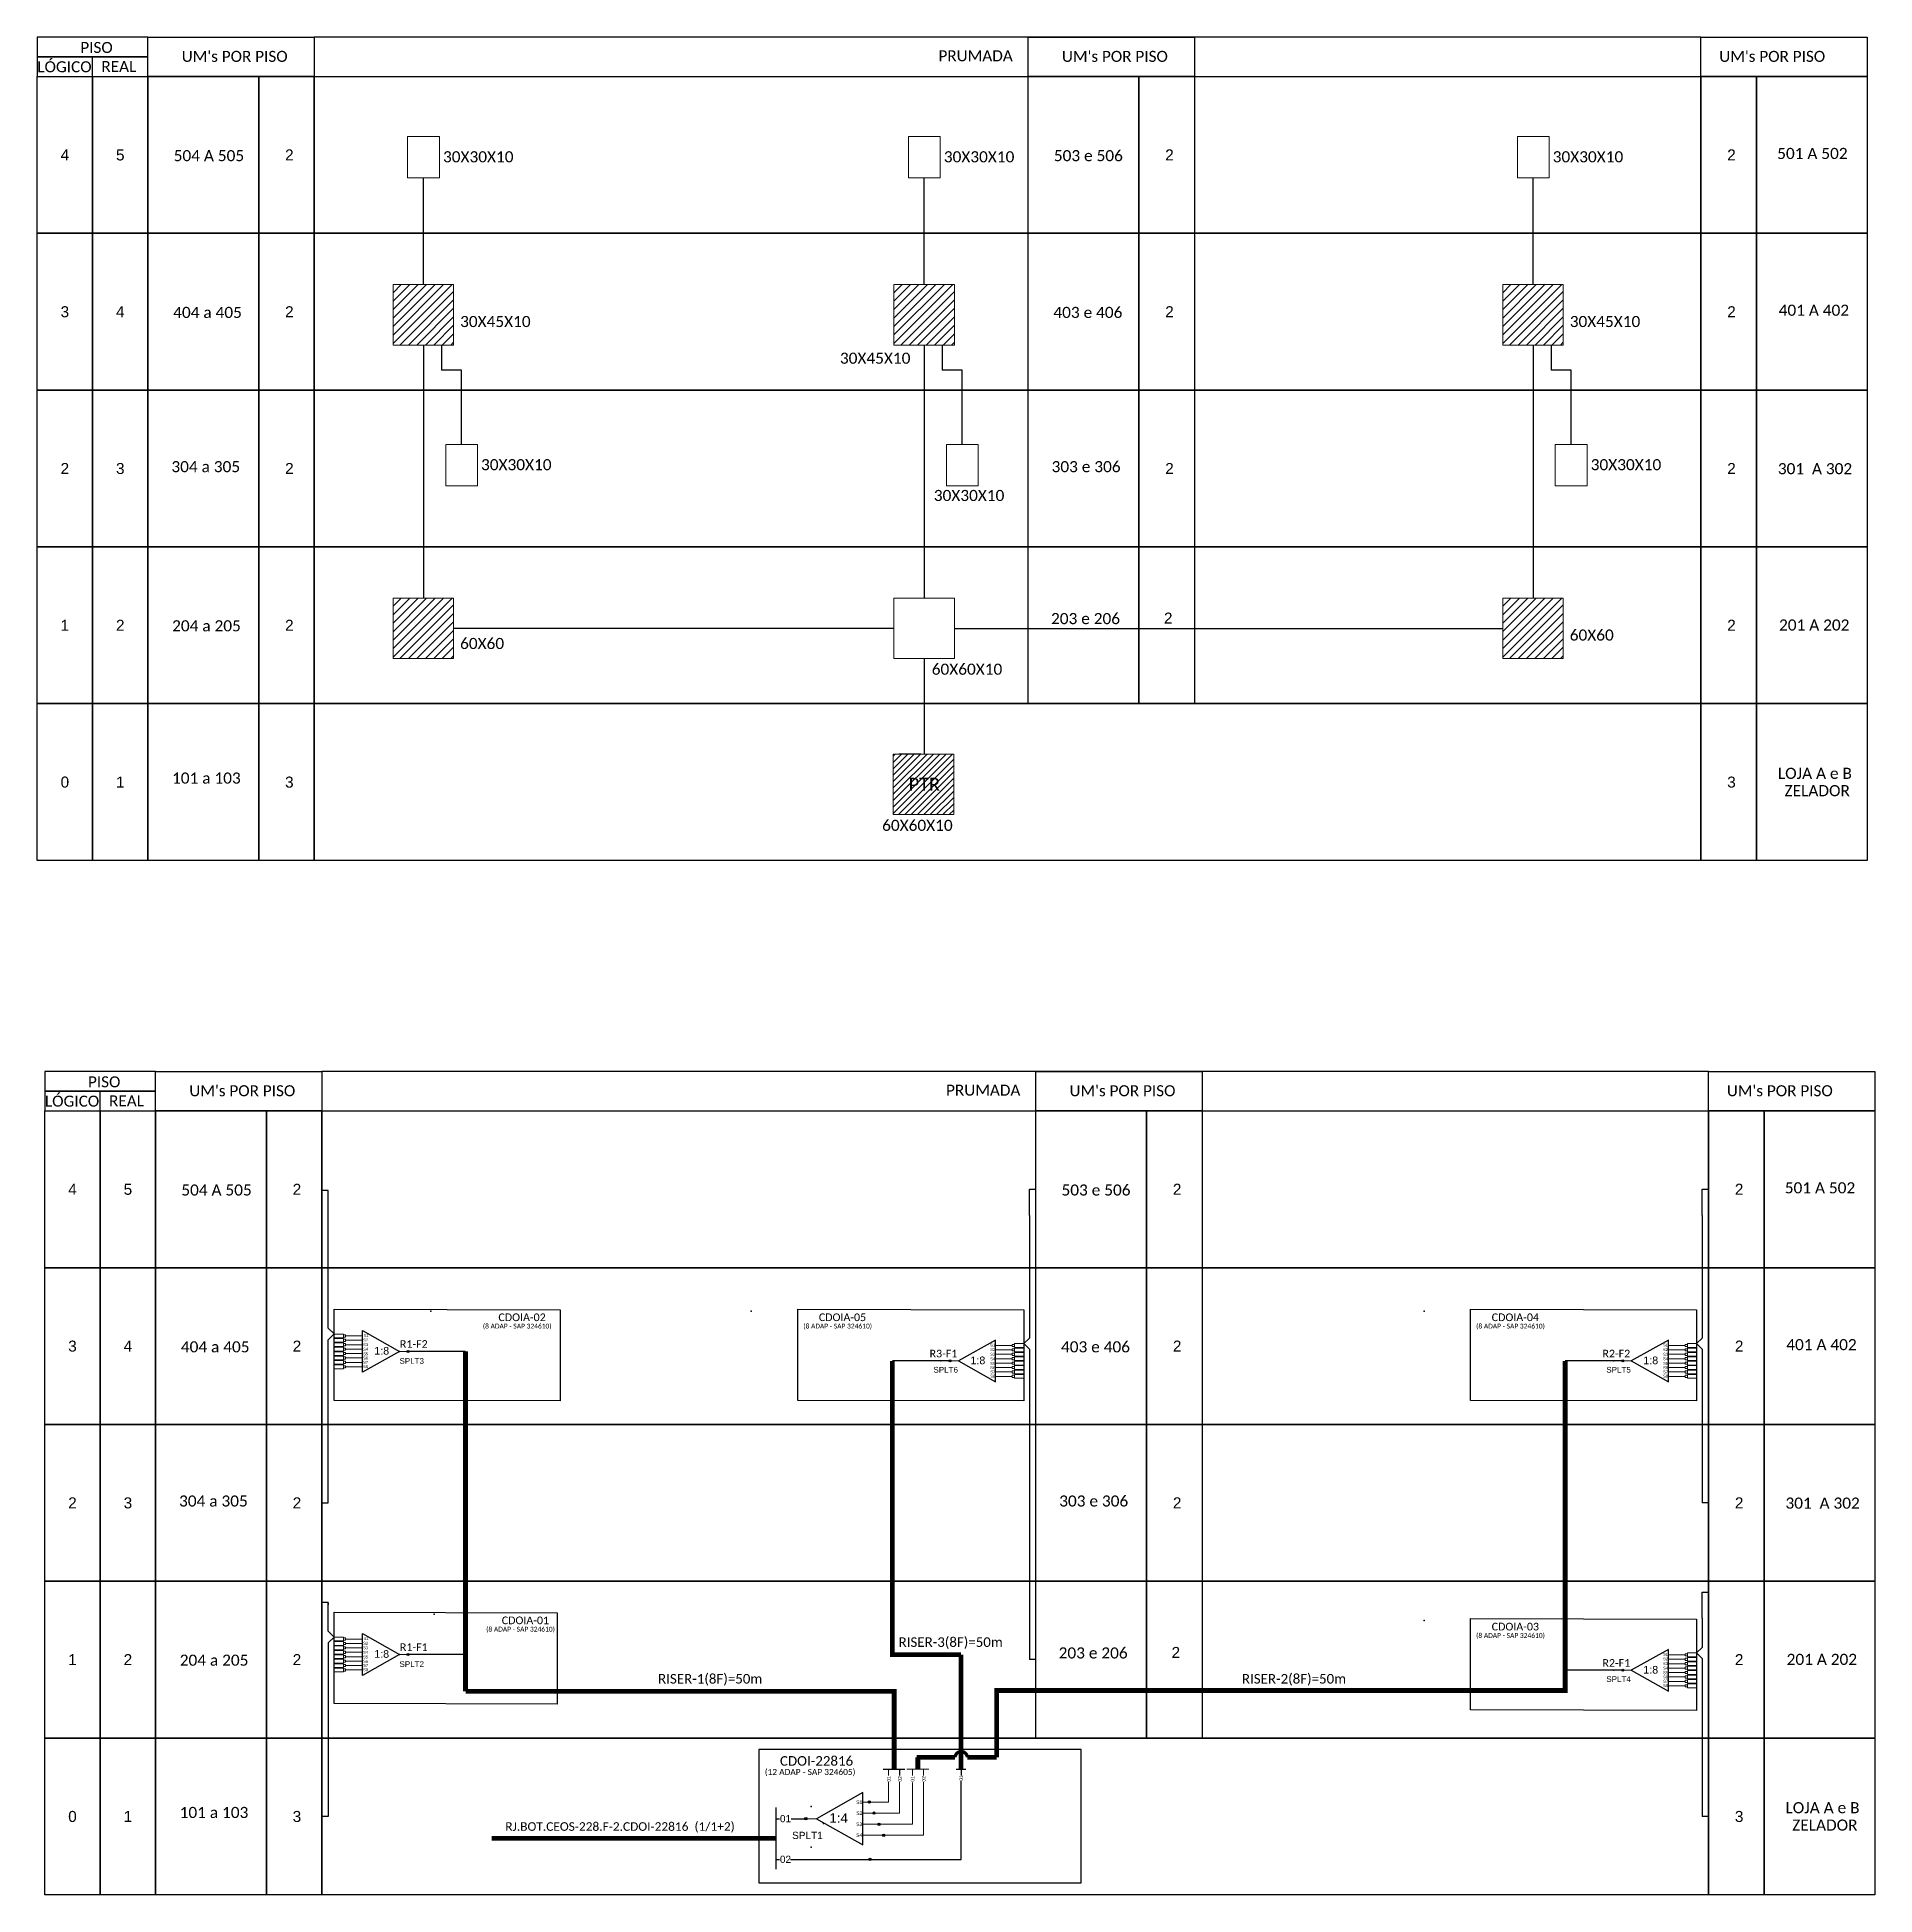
# Model space of a CAD drawing. Header units: inches. Extents: x 932 to 2691, y 84 to 678.
# Drawn here: x 2092.4 to 2476.2, y 241.1 to 629.1 of the extents above; entities that cross this region are included whole.
import ezdxf
from ezdxf.enums import TextEntityAlignment as Align

# ---------------------------------------------------------------- set-up
doc = ezdxf.new("R2010")
doc.units = ezdxf.units.IN
doc.header["$MEASUREMENT"] = 0
doc.layers.add('Meio Fio', color=7, linetype='Continuous')
doc.styles.add('ARIAL', font='arial.ttf')
doc.styles.add('WMF-Calibri0', font='calibri.ttf')

msp = doc.modelspace()

# ---------------------------------------------------------------- texts
at = {"color": 0, "style": 'WMF-Calibri0'}
for s, p in [('  LÓGICO', (2090.84, 621.74)), ('     PISO', (2097.38, 625.77)), ("UM's POR PISO", (2122.61, 623.91)), ('PRUMADA', (2280.65, 624.03)), ("UM's POR PISO", (2306.43, 623.91)), ("UM's POR PISO", (2443.71, 623.91)), ('    REAL', (2102.6, 621.8)), ('     PISO', (2098.98, 409.75)), ('  LÓGICO', (2092.43, 405.72)), ('    REAL', (2104.2, 405.77)), ("UM's POR PISO", (2124.2, 407.89)), ('PRUMADA', (2282.24, 408.01)), ("UM's POR PISO", (2308.02, 407.89)), ("UM's POR PISO", (2445.3, 407.89))]:
    msp.add_text(s, height=2.3, dxfattribs=at).set_placement(p)
at = {"style": 'WMF-Calibri0'}
for s, height, p in [('504 A 505', 2.317, (2120.94, 603.17)), ('30X30X10', 2.317, (2177.18, 602.93)), ('30X30X10', 2.317, (2281.77, 602.93)), ('503 e 506', 2.317, (2304.75, 603.17)), ('30X30X10', 2.317, (2408.93, 602.93)), ('501 A 502', 2.317, (2455.81, 603.63)), ('404 a 405', 2.317, (2120.83, 570.43)), ('30X45X10', 2.317, (2180.75, 568.53)), ('403 e 406', 2.317, (2304.65, 570.43)), ('30X45X10', 2.317, (2412.49, 568.53)), ('401 A 402', 2.317, (2456.12, 570.89)), ('30X45X10', 2.317, (2260.07, 560.87)), ('304 a 305', 2.317, (2120.46, 538.22)), ('30X30X10', 2.317, (2185.12, 538.63)), ('303 e 306', 2.317, (2304.28, 538.22)), ('30X30X10', 2.317, (2416.87, 538.63)), ('301  A 302', 2.317, (2455.95, 537.79)), ('30X30X10', 2.317, (2279.68, 532.2)), ('203 e 206', 2.317, (2304.16, 506.49)), ('204 a 205', 2.317, (2120.61, 504.98)), ('60X60', 2.317, (2412.49, 503.05)), ('201 A 202', 2.317, (2456.2, 505.15)), ('60X60', 2.317, (2180.75, 501.29)), ('60X60X10', 2.317, (2279.25, 495.92)), ('101 a 103', 2.317, (2120.59, 473.18)), ('PTR', 2.711, (2274.44, 471.68)), ('LOJA A e B', 2.317, (2455.96, 474.17)), ('ZELADOR', 2.317, (2457.35, 470.55)), ('60X60X10', 2.317, (2268.89, 463.31)), ('504 A 505', 2.317, (2122.53, 387.15)), ('503 e 506', 2.317, (2306.35, 387.15)), ('501 A 502', 2.317, (2457.4, 387.61)), ('401 A 402', 2.317, (2457.71, 354.86)), ('404 a 405', 2.317, (2122.43, 354.4)), ('403 e 406', 2.317, (2306.24, 354.4)), ('304 a 305', 2.317, (2122.06, 322.2)), ('303 e 306', 2.317, (2305.87, 322.2)), ('301  A 302', 2.317, (2457.54, 321.76)), ('204 a 205', 2.317, (2122.2, 288.96)), ('203 e 206', 2.317, (2305.75, 290.47)), ('201 A 202', 2.317, (2457.79, 289.13)), ('LOJA A e B', 2.317, (2457.55, 258.15)), ('101 a 103', 2.317, (2122.18, 257.16)), ('ZELADOR', 2.317, (2458.95, 254.52))]:
    msp.add_text(s, height=height, dxfattribs=at).set_placement(p)
at = {"color": 5, "style": 'WMF-Calibri0'}
for s, height, p in [('R1-F2', 1.6, (2168.18, 355.35)), ('R1-F1', 1.6, (2168.18, 292.04)), ('RISER-1(8F)=50m', 2, (2222.1, 285.23))]:
    msp.add_text(s, height=height, dxfattribs=at).set_placement(p)
at = {"color": 3, "style": 'WMF-Calibri0'}
for s, height, p in [('R3-F1', 1.6, (2278.8, 353.35)), ('RISER-3(8F)=50m', 2, (2272.32, 292.89))]:
    msp.add_text(s, height=height, dxfattribs=at).set_placement(p)
at = {"color": 6, "style": 'WMF-Calibri0'}
for s, height, p in [('R2-F2', 1.6, (2419.32, 353.35)), ('RISER-2(8F)=50m', 2, (2344.02, 285.23)), ('R2-F1', 1.6, (2419.32, 288.74))]:
    msp.add_text(s, height=height, dxfattribs=at).set_placement(p)
at = {"color": 1, "style": 'WMF-Calibri0'}
msp.add_text('CDOI-22816', height=2, dxfattribs=at).set_placement((2247.55, 268.08))
msp.add_text('(12 ADAP - SAP 324605)', height=1.25, dxfattribs=at).set_placement((2253.85, 266.15), align=Align.CENTER)
at = {"style": 'ARIAL'}
for s, p in [('01', (2270.29, 265.32)), ('02', (2272.61, 265.32)), ('01', (2275.25, 265.32)), ('02', (2277.57, 265.32)), ('01', (2285.41, 265.53))]:
    msp.add_text(s, height=0.75, rotation=90, dxfattribs=at).set_placement(p, align=Align.MIDDLE_CENTER)
at = {"color": 1, "style": 'WMF-Calibri0'}
msp.add_text('RJ.BOT.CEOS-228.F-2.CDOI-22816  (1/1+2)', height=1.7898, dxfattribs=at).set_placement((2214.15, 255.38, 3.73), align=Align.MIDDLE_CENTER)
at = {"style": 'ARIAL', "flags": 12}
for tag, p in [('4', (2098.21, 604.48)), ('5', (2109.78, 604.48)), ('2', (2145.09, 604.48)), ('2', (2328.9, 604.48)), ('2', (2446.27, 604.48)), ('3', (2098.21, 571.73)), ('4', (2109.78, 571.73)), ('2', (2145.09, 571.73)), ('2', (2328.9, 571.73)), ('2', (2446.27, 571.73)), ('2', (2098.21, 538.99)), ('3', (2109.78, 538.99)), ('2', (2145.09, 538.99)), ('2', (2328.9, 538.99)), ('2', (2446.27, 538.99)), ('2', (2328.64, 507.75)), ('1', (2098.21, 506.25)), ('2', (2109.78, 506.25)), ('2', (2145.09, 506.25)), ('2', (2446.27, 506.25)), ('0', (2098.21, 473.5)), ('1', (2109.78, 473.5)), ('3', (2145.09, 473.5)), ('3', (2446.27, 473.5)), ('4', (2099.8, 388.46)), ('5', (2111.38, 388.46)), ('2', (2146.68, 388.46)), ('2', (2330.5, 388.46)), ('2', (2447.87, 388.46)), ('3', (2099.8, 355.71)), ('4', (2111.38, 355.71)), ('2', (2146.68, 355.71)), ('2', (2330.5, 355.71)), ('2', (2447.87, 355.71)), ('2', (2099.8, 322.97)), ('3', (2111.38, 322.97)), ('2', (2146.68, 322.97)), ('2', (2330.5, 322.97)), ('2', (2447.87, 322.97)), ('1', (2099.8, 290.23)), ('2', (2111.38, 290.23)), ('2', (2146.68, 290.23)), ('2', (2330.23, 291.73)), ('2', (2447.87, 290.23)), ('0', (2099.8, 257.48)), ('1', (2111.38, 257.48)), ('3', (2146.68, 257.48)), ('3', (2447.87, 257.48))]:
    msp.add_attdef(tag, text='XX', height=2.3, dxfattribs=at).set_placement(p, align=Align.MIDDLE_CENTER)

# ---------------------------------------------------------------- blocks, each defined once
blk = doc.blocks.new('A$C415C251F')
at = {"color": 3}
blk.add_point((0, 0), dxfattribs=at)
blk = doc.blocks.new('LEG_CDOIA8_C-SPLT_ESQ')
at = {"color": 3, "extrusion": (0, 0, -1), "xscale": -1, "zscale": -1}
blk.add_blockref('A$C415C251F', (0, 0), dxfattribs=at)
at = {"color": 1, "style": 'WMF-Calibri0', "flags": 4}
blk.add_attdef('MODELO', text='', height=1.5, dxfattribs=at).set_placement((22.54, -4.54), align=Align.CENTER)
blk.add_attdef('CDO', (21.44, -2.61), '', height=2, dxfattribs=at)
at = {"style": 'ARIAL', "flags": 4}
blk.add_attdef('SPLITAGEM', text='', height=1.5, dxfattribs=at).set_placement((18.61, -12.59), align=Align.CENTER)
blk = doc.blocks.new('SPLITTER_')
blk.add_point((0, 0))
at = {"style": 'ARIAL', "flags": 4}
blk.add_attdef('SPLT', (0, -3.26), '', height=1.5, dxfattribs=at)
blk = doc.blocks.new('SPLT_1-8_SC-APC_ESQ')
at = {"color": 3, "lineweight": 0}
for points in [[(2.41, -3.02), (0, -3.02)], [(2.41, -4), (0, -4)], [(2.41, -4.17), (0, -4.17)], [(2.41, -3.02), (2.41, -4)], [(2.41, -4.17), (2.41, -5.16)], [(2.99, -3.51), (7.37, -3.51)], [(7.37, -4.66), (2.99, -4.66)], [(2.41, -5.16), (0, -5.16)], [(2.41, -5.32), (0, -5.32)], [(2.41, -6.31), (0, -6.31)], [(2.41, -6.48), (0, -6.48)], [(2.41, -7.46), (0, -7.46)], [(2.41, -7.63), (0, -7.63)], [(2.41, -8.62), (0, -8.62)], [(2.41, -8.78), (0, -8.78)], [(2.41, -5.32), (2.41, -6.31)], [(2.41, -6.48), (2.41, -7.46)], [(2.41, -7.63), (2.41, -8.62)], [(2.41, -8.78), (2.41, -9.77)], [(7.37, -5.82), (2.99, -5.82)], [(7.37, -6.97), (2.99, -6.97)], [(7.37, -8.12), (2.99, -8.12)], [(7.37, -9.28), (2.99, -9.28)], [(2.41, -9.77), (0, -9.77)], [(2.41, -9.94), (0, -9.94)], [(2.41, -10.92), (0, -10.92)], [(2.41, -11.09), (0, -11.09)], [(2.41, -12.08), (0, -12.08)], [(2.41, -9.94), (2.41, -10.92)], [(2.41, -11.09), (2.41, -12.08)], [(7.37, -10.43), (2.99, -10.43)], [(7.37, -11.58), (2.99, -11.58)]]:
    blk.add_lwpolyline(points, dxfattribs=at)
for points in [[(2.99, -3.22), (2.41, -3.22), (2.41, -3.8), (2.99, -3.8)], [(2.99, -4.38), (2.41, -4.38), (2.41, -4.95), (2.99, -4.95)], [(2.99, -5.53), (2.41, -5.53), (2.41, -6.1), (2.99, -6.1)], [(2.99, -6.68), (2.41, -6.68), (2.41, -7.26), (2.99, -7.26)], [(2.99, -7.84), (2.41, -7.84), (2.41, -8.41), (2.99, -8.41)], [(2.99, -8.99), (2.41, -8.99), (2.41, -9.56), (2.99, -9.56)], [(2.99, -10.14), (2.41, -10.14), (2.41, -10.72), (2.99, -10.72)], [(2.99, -11.3), (2.41, -11.3), (2.41, -11.87), (2.99, -11.87)]]:
    blk.add_lwpolyline(points, close=True, dxfattribs=at)
at = {"color": 1}
blk.add_lwpolyline([(7.37, -2.1), (17.04, -7.55), (7.37, -13), (7.37, -2.1)], dxfattribs=at)
at = {"color": 1, "lineweight": 0}
blk.add_lwpolyline([(17.04, -7.55), (19.26, -7.55)], dxfattribs=at)
at = {"color": 1, "style": 'ARIAL'}
for s, height, p in [('S2', 0.75, (7.56, -4.97)), ('S1', 0.75, (7.7, -3.78)), ('S5', 0.75, (7.55, -8.57)), ('S3', 0.75, (7.55, -6.18)), ('S4', 0.75, (7.55, -7.36)), ('S6', 0.75, (7.55, -9.69)), ('1:8', 2, (10.45, -8.4)), ('S7', 0.75, (7.55, -10.78)), ('S8', 0.75, (7.55, -11.9))]:
    blk.add_text(s, height=height, dxfattribs=at).set_placement(p)
blk = doc.blocks.new('SPLT_1-8_SC-APC')
at = {"color": 1}
blk.add_lwpolyline([(-7.37, -2.1), (-17.04, -7.55), (-7.37, -13), (-7.37, -2.1)], dxfattribs=at)
at = {"color": 3, "lineweight": 0}
for points in [[(-2.99, -3.51), (-7.37, -3.51)], [(-7.37, -4.66), (-2.99, -4.66)], [(-2.41, -3.02), (-2.41, -4)], [(-2.41, -3.02), (0, -3.02)], [(-2.41, -4), (0, -4)], [(-2.41, -4.17), (-2.41, -5.16)], [(-2.41, -4.17), (0, -4.17)], [(-7.37, -5.82), (-2.99, -5.82)], [(-7.37, -6.97), (-2.99, -6.97)], [(-7.37, -8.12), (-2.99, -8.12)], [(-7.37, -9.28), (-2.99, -9.28)], [(-2.41, -5.16), (0, -5.16)], [(-2.41, -5.32), (-2.41, -6.31)], [(-2.41, -5.32), (0, -5.32)], [(-2.41, -6.31), (0, -6.31)], [(-2.41, -6.48), (-2.41, -7.46)], [(-2.41, -6.48), (0, -6.48)], [(-2.41, -7.46), (0, -7.46)], [(-2.41, -7.63), (-2.41, -8.62)], [(-2.41, -7.63), (0, -7.63)], [(-2.41, -8.62), (0, -8.62)], [(-2.41, -8.78), (-2.41, -9.77)], [(-2.41, -8.78), (0, -8.78)], [(-7.37, -10.43), (-2.99, -10.43)], [(-7.37, -11.58), (-2.99, -11.58)], [(-2.41, -9.77), (0, -9.77)], [(-2.41, -9.94), (-2.41, -10.92)], [(-2.41, -9.94), (0, -9.94)], [(-2.41, -10.92), (0, -10.92)], [(-2.41, -11.09), (-2.41, -12.08)], [(-2.41, -11.09), (0, -11.09)], [(-2.41, -12.08), (0, -12.08)]]:
    blk.add_lwpolyline(points, dxfattribs=at)
for points in [[(-2.99, -3.22), (-2.41, -3.22), (-2.41, -3.8), (-2.99, -3.8)], [(-2.99, -4.38), (-2.41, -4.38), (-2.41, -4.95), (-2.99, -4.95)], [(-2.99, -5.53), (-2.41, -5.53), (-2.41, -6.1), (-2.99, -6.1)], [(-2.99, -6.68), (-2.41, -6.68), (-2.41, -7.26), (-2.99, -7.26)], [(-2.99, -7.84), (-2.41, -7.84), (-2.41, -8.41), (-2.99, -8.41)], [(-2.99, -8.99), (-2.41, -8.99), (-2.41, -9.56), (-2.99, -9.56)], [(-2.99, -10.14), (-2.41, -10.14), (-2.41, -10.72), (-2.99, -10.72)], [(-2.99, -11.3), (-2.41, -11.3), (-2.41, -11.87), (-2.99, -11.87)]]:
    blk.add_lwpolyline(points, close=True, dxfattribs=at)
at = {"color": 1, "lineweight": 0}
blk.add_lwpolyline([(-17.04, -7.55), (-19.26, -7.55)], dxfattribs=at)
at = {"color": 1, "style": 'ARIAL'}
for s, height, p in [('S1', 0.75, (-8.74, -3.78)), ('S2', 0.75, (-8.74, -4.97)), ('1:8', 2, (-13.91, -8.4)), ('S3', 0.75, (-8.74, -6.18)), ('S4', 0.75, (-8.74, -7.36)), ('S5', 0.75, (-8.74, -8.57)), ('S6', 0.75, (-8.74, -9.69)), ('S7', 0.75, (-8.74, -10.78)), ('S8', 0.75, (-8.74, -11.9))]:
    blk.add_text(s, height=height, dxfattribs=at).set_placement(p)
blk = doc.blocks.new('SPLT_1-4_DIV_DIR')
h = blk.add_hatch(color=3)
h.dxf.hatch_style = 1
edge = h.paths.add_edge_path()
edge.add_arc((13.27, 3.47), 0.242, 0, 360)
h = blk.add_hatch(color=3)
h.dxf.hatch_style = 1
edge = h.paths.add_edge_path()
edge.add_arc((14.27, 1.17), 0.242, 0, 360)
h = blk.add_hatch(color=3)
h.dxf.hatch_style = 1
edge = h.paths.add_edge_path()
edge.add_arc((15.27, -1.14), 0.242, 0, 360)
h = blk.add_hatch(color=3)
h.dxf.hatch_style = 1
edge = h.paths.add_edge_path()
edge.add_arc((16.27, -3.45), 0.242, 0, 360)
at = {"color": 1}
blk.add_lwpolyline([(11.89, 5.45), (2.22, 0), (11.89, -5.45), (11.89, 5.45)], dxfattribs=at)
at = {"color": 1, "lineweight": 0}
blk.add_lwpolyline([(2.22, 0), (0, 0)], dxfattribs=at)
at = {"color": 7, "lineweight": 0}
for points in [[(13.27, 3.47), (11.89, 3.47)], [(11.89, 1.17), (14.27, 1.17)], [(11.89, -1.14), (15.27, -1.14)], [(11.89, -3.45), (16.27, -3.45)]]:
    blk.add_lwpolyline(points, dxfattribs=at)
at = {"color": 3}
for centre in [(13.27, 3.47), (14.27, 1.17), (15.27, -1.14), (16.27, -3.45)]:
    blk.add_circle(centre, 0.242, dxfattribs=at)
at = {"color": 1, "style": 'ARIAL'}
for s, height, p in [('1:4', 2, (4.91, -0.85)), ('S1', 0.75, (10.52, 3.07)), ('S2', 0.75, (10.52, 0.81)), ('S3', 0.75, (10.52, -1.54)), ('S4', 0.75, (10.52, -3.8))]:
    blk.add_text(s, height=height, dxfattribs=at).set_placement(p)

# ---------------------------------------------------------------- hatches: boundary and pattern name
h = msp.add_hatch()
h.set_pattern_fill('ANSI31', color=1, scale=10, style=0)
h.set_pattern_definition([(45, (-74.5081, 309.0418), (-0.8838835, 0.8838835), [])])
h.paths.add_polyline_path([(2166.75, 564.77), (2179.4, 564.77), (2179.4, 577.42), (2166.75, 577.42)])
h = msp.add_hatch()
h.set_pattern_fill('ANSI31', color=1, scale=10, style=0)
h.set_pattern_definition([(45, (30.0734, 309.0418), (-0.8838835, 0.8838835), [])])
h.paths.add_polyline_path([(2271.34, 564.77), (2283.98, 564.77), (2283.98, 577.42), (2271.34, 577.42)])
h = msp.add_hatch()
h.set_pattern_fill('ANSI31', color=1, scale=10, style=0)
h.set_pattern_definition([(45, (157.2348, 309.0418), (-0.8838835, 0.8838835), [])])
h.paths.add_polyline_path([(2398.5, 564.77), (2411.14, 564.77), (2411.14, 577.42), (2398.5, 577.42)])
h = msp.add_hatch()
h.set_pattern_fill('ANSI31', color=1, scale=10, style=0)
h.set_pattern_definition([(45, (-74.5081, 243.5543), (-0.8838835, 0.8838835), [])])
h.paths.add_polyline_path([(2166.75, 499.28), (2179.4, 499.28), (2179.4, 511.93), (2166.75, 511.93)])
h = msp.add_hatch()
h.set_pattern_fill('ANSI31', color=1, scale=10, style=0)
h.set_pattern_definition([(45, (157.2348, 243.5543), (-0.8838835, 0.8838835), [])])
h.paths.add_polyline_path([(2398.5, 499.28), (2411.14, 499.28), (2411.14, 511.93), (2398.5, 511.93)])
h = msp.add_hatch()
h.set_pattern_fill('ANSI31', color=1, scale=7.526522, style=0)
h.set_pattern_definition([(45, (2048.3456, 152.3153), (-0.6652568, 0.6652568), [])])
h.paths.add_polyline_path([(2283.84, 479.36), (2271.19, 479.36), (2271.19, 466.72), (2283.84, 466.72)])
h.paths.add_polyline_path([(2273.76, 470.99), (2281.72, 470.99), (2281.72, 475.06), (2273.76, 475.06)], flags=24)
h = msp.add_hatch(color=3)
h.dxf.hatch_style = 1
edge = h.paths.add_edge_path()
edge.add_arc((2169.87, 354.61), 0.205, 0, 360)
h = msp.add_hatch(color=3)
h.dxf.hatch_style = 1
edge = h.paths.add_edge_path()
edge.add_arc((2283.06, 352.62), 0.205, 0, 360)
h = msp.add_hatch(color=3)
h.dxf.hatch_style = 1
edge = h.paths.add_edge_path()
edge.add_arc((2423.57, 352.62), 0.205, 0, 360)
h = msp.add_hatch(color=3)
h.dxf.hatch_style = 1
edge = h.paths.add_edge_path()
edge.add_arc((2169.87, 291.3), 0.205, 0, 360)
h = msp.add_hatch(color=3)
h.dxf.hatch_style = 1
edge = h.paths.add_edge_path()
edge.add_arc((2423.57, 288.01), 0.205, 0, 360)
h = msp.add_hatch(color=3)
h.dxf.hatch_style = 1
edge = h.paths.add_edge_path()
edge.add_arc((2252.95, 257), 0.256, 0, 360)
h = msp.add_hatch(color=3)
h.dxf.hatch_style = 1
edge = h.paths.add_edge_path()
edge.add_arc((2266.34, 248.52), 0.242, 0, 360)

# ---------------------------------------------------------------- linework, layer by layer
msp.add_line((2276.94, 479.36), (2272.4, 479.36))
at = {"color": 5}
for p, q in [((2181.89, 354.61), (2169.87, 354.61)), ((2181.89, 291.3), (2169.87, 291.3))]:
    msp.add_line(p, q, dxfattribs=at)
at = {"color": 3}
msp.add_line((2283.06, 352.62), (2271.03, 352.62), dxfattribs=at)
at = {"color": 6}
for p, q in [((2423.57, 352.62), (2411.54, 352.62)), ((2423.57, 288.01), (2411.54, 288.01))]:
    msp.add_line(p, q, dxfattribs=at)
at = {"color": 0}
for points in [[(2092.42, 624.96), (2115.57, 624.96), (2115.57, 629.07), (2092.42, 629.07)], [(2092.42, 620.85), (2115.57, 620.85), (2115.57, 624.96), (2092.42, 624.96)], [(2094.02, 408.94), (2117.16, 408.94), (2117.16, 413.05), (2094.02, 413.05)], [(2094.02, 404.83), (2117.16, 404.83), (2117.16, 408.94), (2094.02, 408.94)]]:
    msp.add_lwpolyline(points, close=True, dxfattribs=at)
for points in [[(2150.29, 620.85), (2439.9, 620.85), (2439.9, 629.07), (2150.29, 629.07), (2150.29, 629.07), (2150.29, 624.96)], [(2439.88, 620.85), (2439.88, 629.07)], [(2104, 620.85), (2104, 624.96)], [(2151.88, 404.83), (2441.49, 404.83), (2441.49, 413.05), (2151.88, 413.05), (2151.88, 413.05), (2151.88, 408.94)], [(2105.59, 404.83), (2105.59, 408.94)], [(2151.88, 322.97), (2153.21, 322.97)]]:
    msp.add_lwpolyline(points)
for points in [[(2439.9, 629.07), (2474.61, 629.07), (2474.61, 620.85), (2439.9, 620.85)], [(2092.42, 620.85), (2104, 620.85), (2104, 588.11), (2092.42, 588.11)], [(2104, 620.85), (2115.57, 620.85), (2115.57, 588.11), (2104, 588.11)], [(2115.57, 620.85), (2138.71, 620.85), (2138.71, 588.11), (2115.57, 588.11)], [(2138.71, 620.85), (2150.29, 620.85), (2150.29, 588.11), (2138.71, 588.11)], [(2150.29, 620.85), (2439.9, 620.85), (2439.9, 588.11), (2150.29, 588.11)], [(2299.38, 620.85), (2322.53, 620.85), (2322.53, 588.11), (2299.38, 588.11)], [(2322.53, 620.85), (2334.1, 620.85), (2334.1, 588.11), (2322.53, 588.11)], [(2439.9, 620.85), (2451.47, 620.85), (2451.47, 588.11), (2439.9, 588.11)], [(2451.47, 620.85), (2474.61, 620.85), (2474.61, 588.11), (2451.47, 588.11)], [(2092.42, 588.11), (2104, 588.11), (2104, 555.36), (2092.42, 555.36)], [(2104, 588.11), (2115.57, 588.11), (2115.57, 555.36), (2104, 555.36)], [(2115.57, 588.11), (2138.71, 588.11), (2138.71, 555.36), (2115.57, 555.36)], [(2138.71, 588.11), (2150.29, 588.11), (2150.29, 555.36), (2138.71, 555.36)], [(2150.29, 588.11), (2439.9, 588.11), (2439.9, 555.36), (2150.29, 555.36)], [(2299.38, 588.11), (2322.53, 588.11), (2322.53, 555.36), (2299.38, 555.36)], [(2322.53, 588.11), (2334.1, 588.11), (2334.1, 555.36), (2322.53, 555.36)], [(2439.9, 588.11), (2451.47, 588.11), (2451.47, 555.36), (2439.9, 555.36)], [(2451.47, 588.11), (2474.61, 588.11), (2474.61, 555.36), (2451.47, 555.36)], [(2092.42, 555.36), (2104, 555.36), (2104, 522.62), (2092.42, 522.62)], [(2104, 555.36), (2115.57, 555.36), (2115.57, 522.62), (2104, 522.62)], [(2115.57, 555.36), (2138.71, 555.36), (2138.71, 522.62), (2115.57, 522.62)], [(2138.71, 555.36), (2150.29, 555.36), (2150.29, 522.62), (2138.71, 522.62)], [(2150.29, 555.36), (2439.9, 555.36), (2439.9, 522.62), (2150.29, 522.62)], [(2299.38, 555.36), (2322.53, 555.36), (2322.53, 522.62), (2299.38, 522.62)], [(2322.53, 555.36), (2334.1, 555.36), (2334.1, 522.62), (2322.53, 522.62)], [(2439.9, 555.36), (2451.47, 555.36), (2451.47, 522.62), (2439.9, 522.62)], [(2451.47, 555.36), (2474.61, 555.36), (2474.61, 522.62), (2451.47, 522.62)], [(2092.42, 522.62), (2104, 522.62), (2104, 489.88), (2092.42, 489.88)], [(2104, 522.62), (2115.57, 522.62), (2115.57, 489.88), (2104, 489.88)], [(2115.57, 522.62), (2138.71, 522.62), (2138.71, 489.88), (2115.57, 489.88)], [(2138.71, 522.62), (2150.29, 522.62), (2150.29, 489.88), (2138.71, 489.88)], [(2150.29, 522.62), (2439.9, 522.62), (2439.9, 489.88), (2150.29, 489.88)], [(2299.38, 522.62), (2322.53, 522.62), (2322.53, 489.88), (2299.38, 489.88)], [(2322.53, 522.62), (2334.1, 522.62), (2334.1, 489.88), (2322.53, 489.88)], [(2439.9, 522.62), (2451.47, 522.62), (2451.47, 489.88), (2439.9, 489.88)], [(2451.47, 522.62), (2474.61, 522.62), (2474.61, 489.88), (2451.47, 489.88)], [(2092.42, 489.88), (2104, 489.88), (2104, 457.13), (2092.42, 457.13)], [(2104, 489.88), (2115.57, 489.88), (2115.57, 457.13), (2104, 457.13)], [(2115.57, 489.88), (2138.71, 489.88), (2138.71, 457.13), (2115.57, 457.13)], [(2138.71, 489.88), (2150.29, 489.88), (2150.29, 457.13), (2138.71, 457.13)], [(2150.29, 489.88), (2439.9, 489.88), (2439.9, 457.13), (2150.29, 457.13)], [(2439.9, 489.88), (2451.47, 489.88), (2451.47, 457.13), (2439.9, 457.13)], [(2451.47, 489.88), (2474.61, 489.88), (2474.61, 457.13), (2451.47, 457.13)], [(2441.49, 413.05), (2476.21, 413.05), (2476.21, 404.83), (2441.49, 404.83)], [(2094.02, 404.83), (2105.59, 404.83), (2105.59, 372.08), (2094.02, 372.08)], [(2105.59, 404.83), (2117.16, 404.83), (2117.16, 372.08), (2105.59, 372.08)], [(2117.16, 404.83), (2140.31, 404.83), (2140.31, 372.08), (2117.16, 372.08)], [(2140.31, 404.83), (2151.88, 404.83), (2151.88, 372.08), (2140.31, 372.08)], [(2151.88, 404.83), (2441.49, 404.83), (2441.49, 372.08), (2151.88, 372.08)], [(2300.98, 404.83), (2324.12, 404.83), (2324.12, 372.08), (2300.98, 372.08)], [(2324.12, 404.83), (2335.7, 404.83), (2335.7, 372.08), (2324.12, 372.08)], [(2441.49, 404.83), (2453.06, 404.83), (2453.06, 372.08), (2441.49, 372.08)], [(2453.06, 404.83), (2476.21, 404.83), (2476.21, 372.08), (2453.06, 372.08)], [(2094.02, 372.08), (2105.59, 372.08), (2105.59, 339.34), (2094.02, 339.34)], [(2105.59, 372.08), (2117.16, 372.08), (2117.16, 339.34), (2105.59, 339.34)], [(2117.16, 372.08), (2140.31, 372.08), (2140.31, 339.34), (2117.16, 339.34)], [(2140.31, 372.08), (2151.88, 372.08), (2151.88, 339.34), (2140.31, 339.34)], [(2151.88, 372.08), (2441.49, 372.08), (2441.49, 339.34), (2151.88, 339.34)], [(2300.98, 372.08), (2324.12, 372.08), (2324.12, 339.34), (2300.98, 339.34)], [(2324.12, 372.08), (2335.7, 372.08), (2335.7, 339.34), (2324.12, 339.34)], [(2441.49, 372.08), (2453.06, 372.08), (2453.06, 339.34), (2441.49, 339.34)], [(2453.06, 372.08), (2476.21, 372.08), (2476.21, 339.34), (2453.06, 339.34)], [(2094.02, 339.34), (2105.59, 339.34), (2105.59, 306.6), (2094.02, 306.6)], [(2105.59, 339.34), (2117.16, 339.34), (2117.16, 306.6), (2105.59, 306.6)], [(2117.16, 339.34), (2140.31, 339.34), (2140.31, 306.6), (2117.16, 306.6)], [(2140.31, 339.34), (2151.88, 339.34), (2151.88, 306.6), (2140.31, 306.6)], [(2151.88, 339.34), (2441.49, 339.34), (2441.49, 306.6), (2151.88, 306.6)], [(2300.98, 339.34), (2324.12, 339.34), (2324.12, 306.6), (2300.98, 306.6)], [(2324.12, 339.34), (2335.7, 339.34), (2335.7, 306.6), (2324.12, 306.6)], [(2441.49, 339.34), (2453.06, 339.34), (2453.06, 306.6), (2441.49, 306.6)], [(2453.06, 339.34), (2476.21, 339.34), (2476.21, 306.6), (2453.06, 306.6)], [(2094.02, 306.6), (2105.59, 306.6), (2105.59, 273.85), (2094.02, 273.85)], [(2105.59, 306.6), (2117.16, 306.6), (2117.16, 273.85), (2105.59, 273.85)], [(2117.16, 306.6), (2140.31, 306.6), (2140.31, 273.85), (2117.16, 273.85)], [(2140.31, 306.6), (2151.88, 306.6), (2151.88, 273.85), (2140.31, 273.85)], [(2151.88, 306.6), (2441.49, 306.6), (2441.49, 273.85), (2151.88, 273.85)], [(2300.98, 306.6), (2324.12, 306.6), (2324.12, 273.85), (2300.98, 273.85)], [(2324.12, 306.6), (2335.7, 306.6), (2335.7, 273.85), (2324.12, 273.85)], [(2441.49, 306.6), (2453.06, 306.6), (2453.06, 273.85), (2441.49, 273.85)], [(2453.06, 306.6), (2476.21, 306.6), (2476.21, 273.85), (2453.06, 273.85)], [(2094.02, 273.85), (2105.59, 273.85), (2105.59, 241.11), (2094.02, 241.11)], [(2105.59, 273.85), (2117.16, 273.85), (2117.16, 241.11), (2105.59, 241.11)], [(2117.16, 273.85), (2140.31, 273.85), (2140.31, 241.11), (2117.16, 241.11)], [(2140.31, 273.85), (2151.88, 273.85), (2151.88, 241.11), (2140.31, 241.11)], [(2151.88, 273.85), (2441.49, 273.85), (2441.49, 241.11), (2151.88, 241.11)], [(2441.49, 273.85), (2453.06, 273.85), (2453.06, 241.11), (2441.49, 241.11)], [(2453.06, 273.85), (2476.21, 273.85), (2476.21, 241.11), (2453.06, 241.11)]]:
    msp.add_lwpolyline(points, close=True)
at = {"color": 0, "lineweight": 0}
for points in [[(2169.8, 608.31), (2176.42, 608.31), (2176.42, 599.69), (2169.8, 599.69)], [(2274.38, 608.31), (2281.01, 608.31), (2281.01, 599.69), (2274.38, 599.69)], [(2401.55, 608.31), (2408.17, 608.31), (2408.17, 599.69), (2401.55, 599.69)], [(2177.74, 544.01), (2184.36, 544.01), (2184.36, 535.39), (2177.74, 535.39)], [(2282.32, 544.01), (2288.95, 544.01), (2288.95, 535.39), (2282.32, 535.39)], [(2409.48, 544.01), (2416.11, 544.01), (2416.11, 535.39), (2409.48, 535.39)], [(2271.34, 511.93), (2283.98, 511.93), (2283.98, 499.28), (2271.34, 499.28)]]:
    msp.add_lwpolyline(points, close=True, dxfattribs=at)
at = {"color": 3}
for points in [[(2173.08, 577.42), (2173.11, 599.69)], [(2277.66, 577.42), (2277.7, 599.69)], [(2404.82, 577.42), (2404.86, 599.69)], [(2173.08, 564.77), (2173.08, 511.93)], [(2176.88, 564.77), (2176.88, 559.55)], [(2277.66, 564.77), (2277.66, 511.93)], [(2281.46, 564.77), (2281.46, 559.55)], [(2404.82, 564.77), (2404.82, 511.93)], [(2408.62, 564.77), (2408.62, 559.55)], [(2181.05, 544.01), (2181.05, 559.55), (2176.88, 559.55)], [(2285.63, 544.01), (2285.63, 559.55), (2281.46, 559.55)], [(2412.8, 544.01), (2412.8, 559.55), (2408.62, 559.55)], [(2271.34, 505.61), (2179.4, 505.61)], [(2283.98, 505.61), (2398.5, 505.61)], [(2277.66, 499.28), (2277.66, 479.36)], [(2153.2, 359.45), (2153.2, 388.2), (2151.88, 388.19)], [(2299.66, 383), (2299.66, 388.46), (2300.98, 388.46)], [(2440.17, 383), (2440.17, 388.46), (2441.49, 388.46)], [(2299.66, 383), (2299.66, 376.92)], [(2440.17, 383), (2440.17, 376.92)], [(2299.66, 376.92), (2299.66, 357.38)], [(2440.17, 376.92), (2440.17, 357.38)], [(2153.2, 357.03), (2154.46, 358.24), (2153.2, 359.45)], [(2153.21, 322.97), (2153.2, 357.03)], [(2299.66, 357.38), (2298.46, 356.24), (2299.66, 355.09)], [(2440.17, 357.38), (2438.98, 356.24), (2440.17, 355.09)], [(2299.66, 355.09), (2299.66, 290.23)], [(2440.17, 355.09), (2440.17, 322.97)], [(2441.49, 322.97), (2440.17, 322.97)], [(2440.17, 298.86), (2440.17, 304.31), (2441.49, 304.31)], [(2153.21, 302.15), (2151.88, 302.15)], [(2153.18, 296.16), (2153.21, 302.15)], [(2153.21, 302.15), (2153.21, 301.66)], [(2440.17, 298.86), (2440.17, 292.78)], [(2153.2, 293.72), (2154.46, 294.93), (2153.18, 296.16)], [(2153.2, 293.72), (2153.2, 257.48), (2151.88, 257.48)], [(2440.17, 292.78), (2438.98, 291.63), (2440.17, 290.48)], [(2300.98, 290.23), (2299.66, 290.23)], [(2440.17, 290.48), (2440.17, 257.48)], [(2266.34, 248.52), (2285.4, 248.52), (2285.4, 264.86)], [(2284.34, 267.35), (2286.4, 267.35)], [(2285.41, 267.35), (2285.41, 266.06)], [(2246.78, 257.01), (2247.45, 257.01)], [(2249.86, 257.01), (2252.95, 257), (2252.95, 257)], [(2441.49, 257.48), (2440.17, 257.48)]]:
    msp.add_lwpolyline(points, dxfattribs=at)
at = {"color": 1, "lineweight": 0}
for points in [[(2166.75, 577.42), (2179.4, 577.42), (2179.4, 564.77), (2166.75, 564.77)], [(2271.34, 577.42), (2283.98, 577.42), (2283.98, 564.77), (2271.34, 564.77)], [(2398.5, 577.42), (2411.14, 577.42), (2411.14, 564.77), (2398.5, 564.77)], [(2166.75, 511.93), (2179.4, 511.93), (2179.4, 499.28), (2166.75, 499.28)], [(2398.5, 511.93), (2411.14, 511.93), (2411.14, 499.28), (2398.5, 499.28)], [(2271.19, 479.36), (2283.84, 479.36), (2283.84, 466.72), (2271.19, 466.72)]]:
    msp.add_lwpolyline(points, close=True, dxfattribs=at)
at = {"color": 1}
for points in [[(2154.46, 363.44), (2201.66, 363.31), (2201.66, 344.25), (2154.46, 344.38)], [(2251.26, 363.44), (2298.46, 363.31), (2298.46, 344.25), (2251.26, 344.38)], [(2391.77, 363.44), (2438.98, 363.31), (2438.98, 344.25), (2391.77, 344.38)], [(2154.46, 300.14), (2201.05, 300.01), (2201.05, 280.95), (2154.46, 281.08)], [(2391.77, 298.83), (2438.98, 298.7), (2438.98, 279.64), (2391.77, 279.77)], [(2310.45, 271.46), (2243.16, 271.46), (2243.16, 243.61), (2310.45, 243.61)]]:
    msp.add_lwpolyline(points, close=True, dxfattribs=at)
at = {"color": 5, "const_width": 1}
for points in [[(2181.89, 354.61), (2181.89, 283.62)], [(2271.39, 267.35), (2271.39, 283.62), (2181.89, 283.62)]]:
    msp.add_lwpolyline(points, dxfattribs=at)
at = {"color": 3, "const_width": 1}
for points in [[(2271.03, 352.62), (2271.03, 291.25), (2285.37, 291.25)], [(2285.37, 267.35), (2285.37, 291.25)]]:
    msp.add_lwpolyline(points, dxfattribs=at)
at = {"color": 6, "const_width": 1}
for points in [[(2411.54, 352.62), (2411.54, 283.79), (2292.8, 283.79), (2292.8, 269.82)], [(2276.07, 269.82), (2284.12, 269.82)], [(2276.35, 267.35), (2276.35, 269.82)], [(2286.69, 269.82), (2292.8, 269.82)]]:
    msp.add_lwpolyline(points, dxfattribs=at)
at = {"color": 6, "const_width": 0.7}
msp.add_lwpolyline([(2286.69, 269.82, 0.943684), (2284.12, 269.82)], format="xyb", dxfattribs=at)
at = {"color": 5}
for points in [[(2269.13, 267.35), (2273.66, 267.35)], [(2272.55, 267.35), (2272.55, 266.06)]]:
    msp.add_lwpolyline(points, dxfattribs=at)
at = {"color": 5, "lineweight": 0}
for points in [[(2270.24, 267.35), (2270.24, 266.06)], [(2270.24, 260.45), (2270.24, 264.64)], [(2272.55, 258.17), (2272.55, 264.64)], [(2266.22, 260.48), (2270.24, 260.48)], [(2267.22, 258.17), (2272.55, 258.17)]]:
    msp.add_lwpolyline(points, dxfattribs=at)
at = {"color": 6, "lineweight": 0}
for points in [[(2274.08, 267.35), (2278.62, 267.35)], [(2275.2, 267.35), (2275.2, 266.03)], [(2275.2, 264.6), (2275.2, 255.86)], [(2277.51, 267.35), (2277.51, 266.06)], [(2277.51, 253.56), (2277.51, 264.63)], [(2268.22, 255.86), (2275.2, 255.86)], [(2269.22, 253.56), (2277.51, 253.56)]]:
    msp.add_lwpolyline(points, dxfattribs=at)
at = {"color": 1}
msp.add_lwpolyline([(2246.78, 246.47), (2246.78, 259.32)], dxfattribs=at)
at = {"color": 1, "const_width": 1}
msp.add_lwpolyline([(2187.32, 252.89), (2246.78, 252.89)], dxfattribs=at)
at = {"color": 2}
for points in [[(2246.78, 248.52), (2247.45, 248.52)], [(2249.75, 248.52), (2266.58, 248.52)]]:
    msp.add_lwpolyline(points, dxfattribs=at)
at = {"color": 3}
for centre, radius in [((2169.87, 354.61), 0.205), ((2283.06, 352.62), 0.205), ((2423.57, 352.62), 0.205), ((2169.87, 291.3), 0.205), ((2423.57, 288.01), 0.205), ((2252.95, 257), 0.256), ((2266.34, 248.52), 0.242)]:
    msp.add_circle(centre, radius, dxfattribs=at)
at = {"layer": 'Meio Fio', "color": 0}
for points in [[(2115.57, 629.07), (2150.29, 629.07), (2150.29, 620.85), (2115.57, 620.85)], [(2299.38, 629.07), (2334.1, 629.07), (2334.1, 620.85), (2299.38, 620.85)], [(2117.16, 413.05), (2151.88, 413.05), (2151.88, 404.83), (2117.16, 404.83)], [(2300.98, 413.05), (2335.7, 413.05), (2335.7, 404.83), (2300.98, 404.83)]]:
    msp.add_lwpolyline(points, close=True, dxfattribs=at)

# ---------------------------------------------------------------- block references
at = {"color": 3}
ref = msp.add_blockref('LEG_CDOIA8_C-SPLT_ESQ', (2174.65, 363.02), dxfattribs=dict(at, xscale=0.8000000000465661, yscale=0.7999999999883585, zscale=0.8))
ref.add_attrib('CDO', 'CDOIA-02', (2188.75, 360.93), dxfattribs={"color": 1, "height": 1.6, "style": 'WMF-Calibri0'})
ref.add_attrib('MODELO', '(8 ADAP - SAP 324610)', dxfattribs={"color": 1, "height": 1, "style": 'WMF-Calibri0'}).set_placement((2192.68, 359.39), align=Align.CENTER)
ref = msp.add_blockref('LEG_CDOIA8_C-SPLT_ESQ', (2241.57, 363.02), dxfattribs=dict(at, xscale=0.8000000000465661, yscale=0.7999999999883585, zscale=0.8))
ref.add_attrib('CDO', 'CDOIA-05', (2255.67, 360.93), dxfattribs={"color": 1, "height": 1.6, "style": 'WMF-Calibri0'})
ref.add_attrib('MODELO', '(8 ADAP - SAP 324610)', dxfattribs={"color": 1, "height": 1, "style": 'WMF-Calibri0'}).set_placement((2259.6, 359.39), align=Align.CENTER)
ref = msp.add_blockref('LEG_CDOIA8_C-SPLT_ESQ', (2382.08, 363.02), dxfattribs=dict(at, xscale=0.8000000000465661, yscale=0.7999999999883585, zscale=0.8))
ref.add_attrib('CDO', 'CDOIA-04', (2396.19, 360.93), dxfattribs={"color": 1, "height": 1.6, "style": 'WMF-Calibri0'})
ref.add_attrib('MODELO', '(8 ADAP - SAP 324610)', dxfattribs={"color": 1, "height": 1, "style": 'WMF-Calibri0'}).set_placement((2400.12, 359.39), align=Align.CENTER)
at = {"xscale": 0.8000000000465661, "yscale": 0.7999999999883585, "zscale": 0.8}
for p in [(2154.46, 360.65), (2154.46, 297.34)]:
    msp.add_blockref('SPLT_1-8_SC-APC_ESQ', p, dxfattribs=at)
at = {"color": 3, "xscale": 0.8000000000465661, "yscale": 0.7999999999883585, "zscale": 0.8}
for p in [(2298.46, 358.65), (2438.98, 358.65), (2438.98, 294.04)]:
    msp.add_blockref('SPLT_1-8_SC-APC', p, dxfattribs=at)
ref = msp.add_blockref('SPLITTER_', (2168.09, 354.61), dxfattribs=dict(xscale=0.8000000000465661, yscale=0.7999999999883585, zscale=0.8))
ref.add_attrib('SPLT', 'SPLT3', (2168.09, 352.01), dxfattribs={"height": 1.2, "style": 'ARIAL'})
ref = msp.add_blockref('SPLITTER_', (2281.16, 352.62), dxfattribs=dict(xscale=0.8000000000465661, yscale=0.7999999999883585, zscale=0.8))
ref.add_attrib('SPLT', 'SPLT6', (2279.6, 350.17), dxfattribs={"height": 1.2, "style": 'ARIAL'})
ref = msp.add_blockref('SPLITTER_', (2421.67, 352.62), dxfattribs=dict(xscale=0.8000000000465661, yscale=0.7999999999883585, zscale=0.8))
ref.add_attrib('SPLT', 'SPLT5', (2420.12, 350.17), dxfattribs={"height": 1.2, "style": 'ARIAL'})
at = {"color": 3}
ref = msp.add_blockref('LEG_CDOIA8_C-SPLT_ESQ', (2175.35, 299.72), dxfattribs=dict(at, xscale=0.8000000000465661, yscale=0.7999999999883585, zscale=0.8))
ref.add_attrib('CDO', 'CDOIA-01', (2189.45, 297.63), dxfattribs={"color": 1, "height": 1.6, "style": 'WMF-Calibri0'})
ref.add_attrib('MODELO', '(8 ADAP - SAP 324610)', dxfattribs={"color": 1, "height": 1, "style": 'WMF-Calibri0'}).set_placement((2193.38, 296.09), align=Align.CENTER)
ref = msp.add_blockref('LEG_CDOIA8_C-SPLT_ESQ', (2382.08, 298.41), dxfattribs=dict(at, xscale=0.8000000000465661, yscale=0.7999999999883585, zscale=0.8))
ref.add_attrib('CDO', 'CDOIA-03', (2396.19, 296.33), dxfattribs={"color": 1, "height": 1.6, "style": 'WMF-Calibri0'})
ref.add_attrib('MODELO', '(8 ADAP - SAP 324610)', dxfattribs={"color": 1, "height": 1, "style": 'WMF-Calibri0'}).set_placement((2400.12, 294.78), align=Align.CENTER)
ref = msp.add_blockref('SPLITTER_', (2168.09, 291.3), dxfattribs=dict(xscale=0.8000000000465661, yscale=0.7999999999883585, zscale=0.8))
ref.add_attrib('SPLT', 'SPLT2', (2168.09, 288.7), dxfattribs={"height": 1.2, "style": 'ARIAL'})
ref = msp.add_blockref('SPLITTER_', (2421.67, 288.01), dxfattribs=dict(xscale=0.8000000000465661, yscale=0.7999999999883585, zscale=0.8))
ref.add_attrib('SPLT', 'SPLT4', (2420.12, 285.57), dxfattribs={"height": 1.2, "style": 'ARIAL'})
msp.add_blockref('SPLT_1-4_DIV_DIR', (2252.95, 257))
ref = msp.add_blockref('SPLITTER_', (2254.07, 259.53), dxfattribs=dict(xscale=-1))
ref.add_attrib('SPLT', '01', (2247.54, 256.27), dxfattribs={"height": 1.5, "style": 'ARIAL'})
ref = msp.add_blockref('SPLITTER_', (2256.61, 256.04), dxfattribs=dict(xscale=-1))
ref.add_attrib('SPLT', 'SPLT1', (2250.08, 252.78), dxfattribs={"height": 1.5, "style": 'ARIAL'})
ref = msp.add_blockref('SPLITTER_', (2254.07, 251.04), dxfattribs=dict(xscale=-1))
ref.add_attrib('SPLT', '02', (2247.54, 247.78), dxfattribs={"height": 1.5, "style": 'ARIAL'})

msp.set_redraw_order([(e.dxf.handle, doc.entitydb.next_handle()) for e in msp.query("TEXT MTEXT ATTDEF DIMENSION ARC_DIMENSION")])  # texts and dimensions are drawn at this point

doc.saveas('drawing.dxf')
